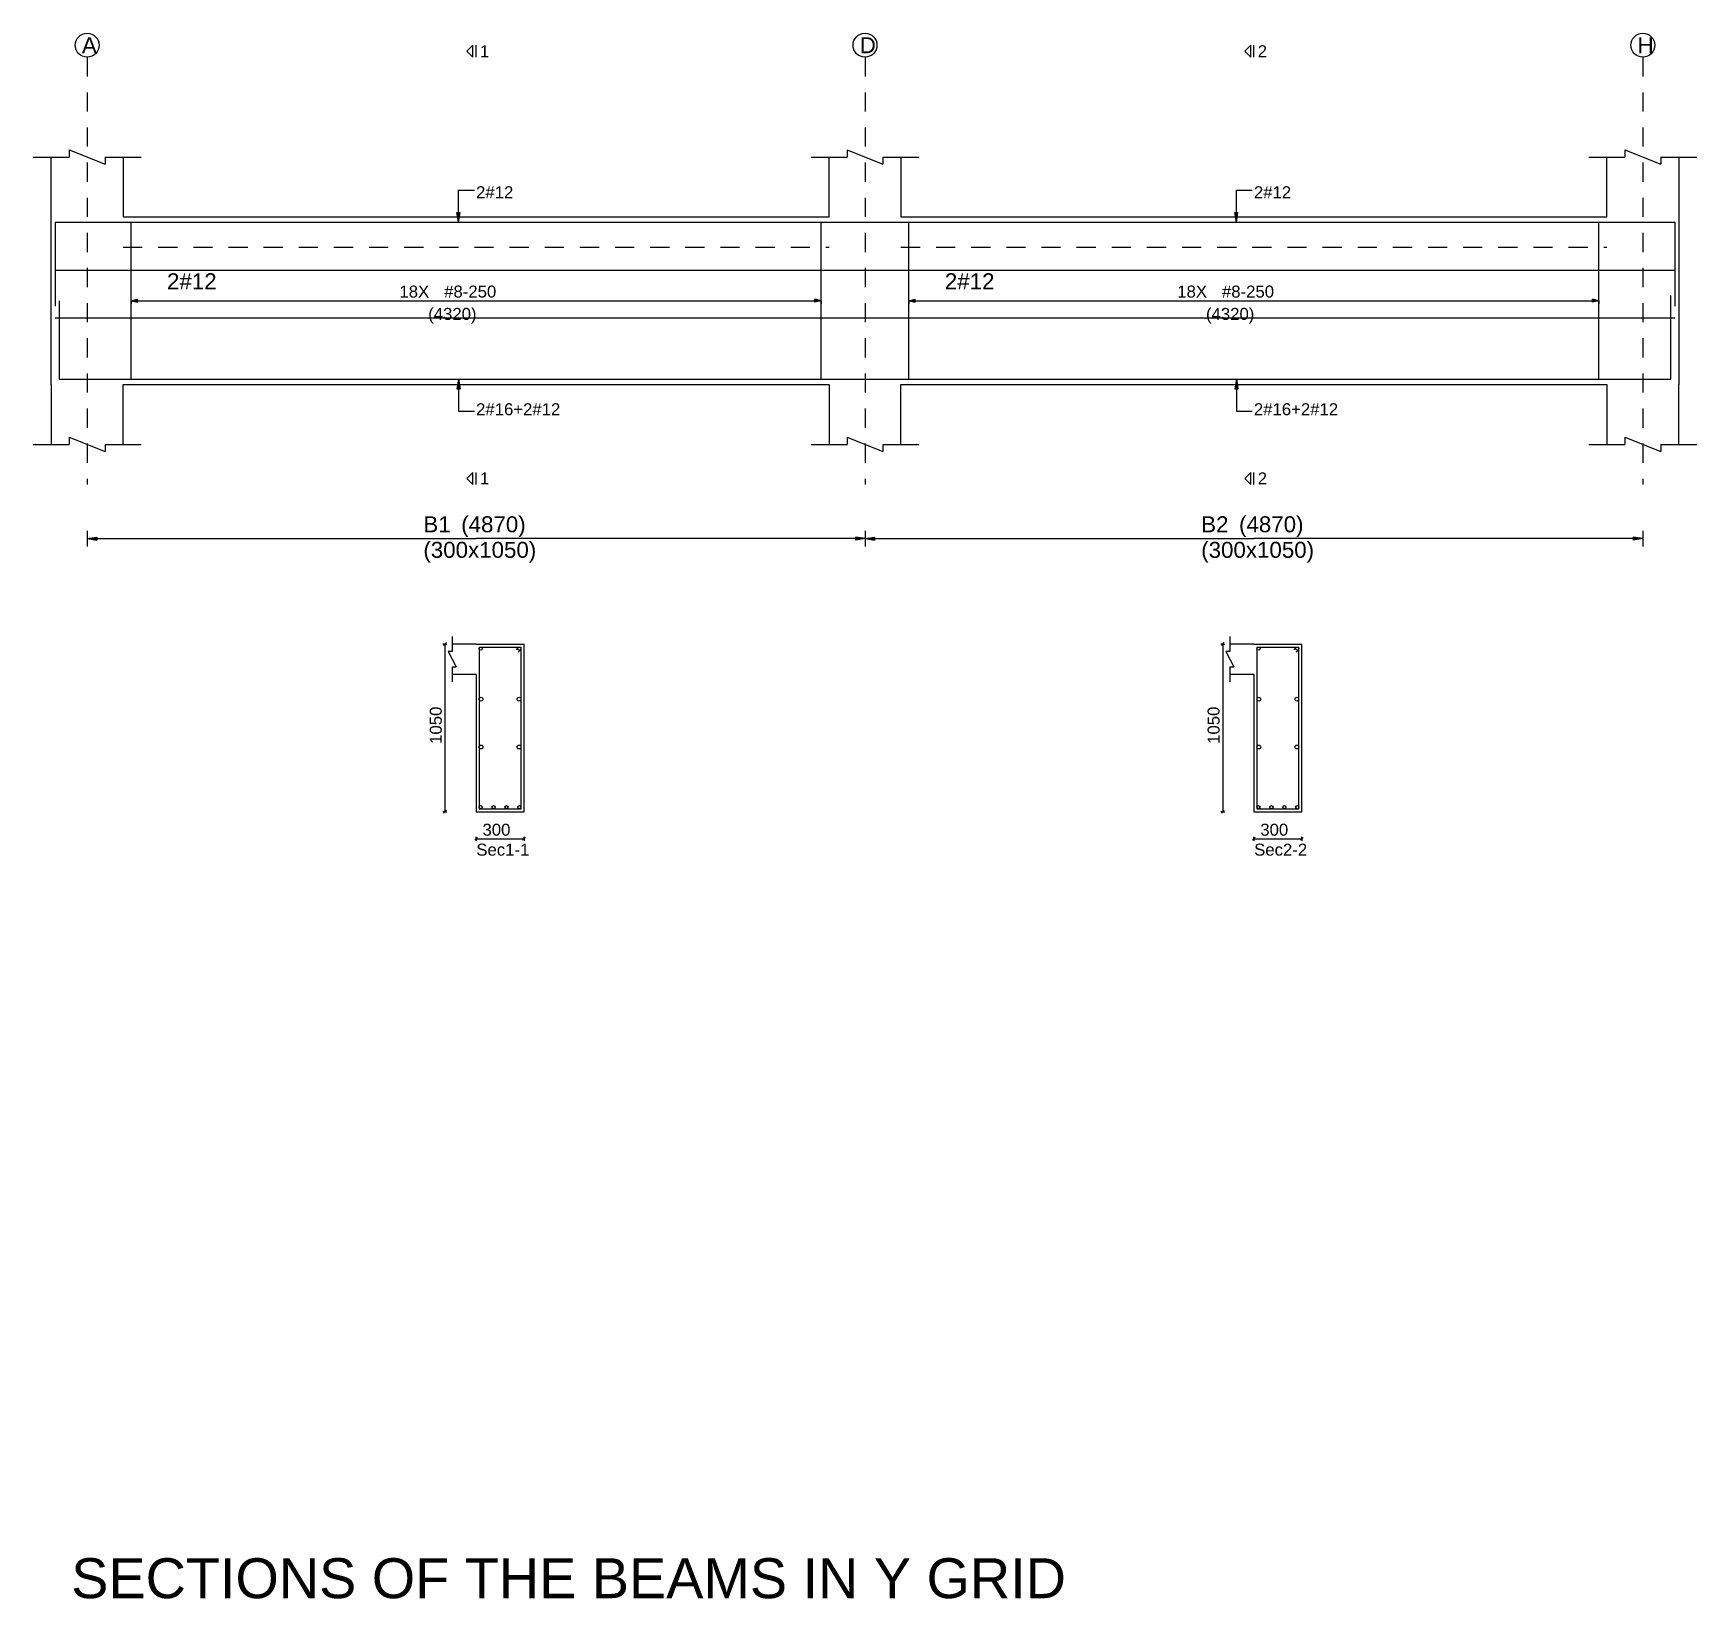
# Model space of a CAD drawing. Extents: x 0 to 98, y 3 to 248.
# Drawn here: x 0.66 to 11.08, y 64.4 to 74.2 of the extents above; entities that cross this region are included whole.
import ezdxf

# ---------------------------------------------------------------- set-up
doc = ezdxf.new("R2010")
doc.units = 0
doc.linetypes.add('ACAD_ISO02W100', pattern=[15, 12, -3])
for name, color, linetype in [('Axisline', 1, 'CONTINUOUS'), ('Axisline_Name', 2, 'CONTINUOUS'), ('Beam_bottombarlabeling', 2, 'CONTINUOUS'), ('Beam_Cross_Label', 4, 'CONTINUOUS'), ('Beam_CrossSection', 2, 'CONTINUOUS'), ('Beam_Dimensions_LS', 3, 'CONTINUOUS'), ('Beam_NameLS', 6, 'CONTINUOUS'), ('Beam_topbarsLabeling', 2, 'CONTINUOUS'), ('dim_all', 7, 'CONTINUOUS'), ('Longsection', 2, 'CONTINUOUS'), ('main_botbars', 4, 'CONTINUOUS'), ('main_topbars', 4, 'CONTINUOUS'), ('SectionLine', 4, 'CONTINUOUS'), ('Sidefacebar', 140, 'CONTINUOUS'), ('Slabline', 253, 'CONTINUOUS'), ('span_dim', 7, 'CONTINUOUS'), ('spanline', 7, 'CONTINUOUS'), ('Stirrup_bar', 1, 'CONTINUOUS'), ('Stirrup_Dia_Spacing', 2, 'CONTINUOUS'), ('Stirrup_Length', 7, 'CONTINUOUS'), ('Stirrup_Numbers', 2, 'CONTINUOUS'), ('title', 3, 'CONTINUOUS')]:
    doc.layers.add(name, color=color, linetype=linetype)
doc.styles.add('STRUDS_Arial', font='ARIAL.TTF', dxfattribs={"height": 0.04})

msp = doc.modelspace()

# ---------------------------------------------------------------- texts
at = {"layer": 'Axisline_Name', "style": 'STRUDS_Arial'}
for s, p in [('A', (0.967, 74.08)), ('D', (5.837, 74.08)), ('H', (10.707, 74.08))]:
    msp.add_text(s, height=0.1, dxfattribs=at).set_placement(p)
at = {"layer": 'Beam_bottombarlabeling', "style": 'STRUDS_Arial'}
for p in [(3.435, 71.813), (8.305, 71.813)]:
    msp.add_text('2#16+2#12', height=0.075, dxfattribs=at).set_placement(p)
at = {"layer": 'Beam_Cross_Label', "style": 'STRUDS_Arial'}
for s, p in [('Sec1-1', (3.4365, 69.055)), ('Sec2-2', (8.3065, 69.055))]:
    msp.add_text(s, height=0.075, dxfattribs=at).set_placement(p)
at = {"layer": 'Beam_Dimensions_LS', "style": 'STRUDS_Arial'}
for p in [(3.105, 70.92), (7.975, 70.92)]:
    msp.add_text('(300x1050)', height=0.1, dxfattribs=at).set_placement(p)
at = {"layer": 'Beam_NameLS', "style": 'STRUDS_Arial'}
for s, p in [('B1', (3.105, 71.08)), ('B2', (7.975, 71.08))]:
    msp.add_text(s, height=0.1, dxfattribs=at).set_placement(p)
at = {"layer": 'Beam_topbarsLabeling', "style": 'STRUDS_Arial'}
for p in [(3.435, 73.172), (8.305, 73.172)]:
    msp.add_text('2#12', height=0.075, dxfattribs=at).set_placement(p)
at = {"layer": 'dim_all', "style": 'STRUDS_Arial'}
for p in [(3.22, 69.755), (8.09, 69.755)]:
    msp.add_text('1050', height=0.075, rotation=90, dxfattribs=at).set_placement(p)
for p in [(3.475, 69.18), (8.345, 69.18)]:
    msp.add_text('300', height=0.075, dxfattribs=at).set_placement(p)
at = {"layer": 'SectionLine', "style": 'STRUDS_Arial'}
for s, p in [('1', (3.459, 74.055)), ('2', (8.329, 74.055)), ('1', (3.459, 71.38)), ('2', (8.329, 71.38))]:
    msp.add_text(s, height=0.075, dxfattribs=at).set_placement(p)
at = {"layer": 'Sidefacebar', "style": 'STRUDS_Arial'}
for p in [(1.5, 72.602), (6.37, 72.602)]:
    msp.add_text('2#12', height=0.1, dxfattribs=at).set_placement(p)
at = {"layer": 'span_dim', "style": 'STRUDS_Arial'}
for p in [(3.303, 71.08), (8.173, 71.08)]:
    msp.add_text(' (4870) ', height=0.1, dxfattribs=at).set_placement(p)
at = {"layer": 'Stirrup_Dia_Spacing', "style": 'STRUDS_Arial'}
for p in [(3.235, 72.55), (8.105, 72.55)]:
    msp.add_text('#8-250', height=0.075, dxfattribs=at).set_placement(p)
at = {"layer": 'Stirrup_Length', "style": 'STRUDS_Arial'}
for p in [(3.135, 72.41), (8.005, 72.41)]:
    msp.add_text('(4320)', height=0.075, dxfattribs=at).set_placement(p)
at = {"layer": 'Stirrup_Numbers', "style": 'STRUDS_Arial'}
for p in [(2.955, 72.55), (7.825, 72.55)]:
    msp.add_text('18X', height=0.075, dxfattribs=at).set_placement(p)
at = {"layer": 'title', "style": 'STRUDS_Arial'}
msp.add_text('SECTIONS OF THE BEAMS IN Y GRID', height=0.25, dxfattribs=at).set_placement((0.9, 64.405))

# ---------------------------------------------------------------- linework, layer by layer
at = {"layer": 'Axisline', "linetype": 'ACAD_ISO02W100', "ltscale": 0.01}
for p, q in [((1, 74.055), (1, 71.38)), ((5.87, 74.055), (5.87, 71.38)), ((10.74, 74.055), (10.74, 71.38))]:
    msp.add_line(p, q, dxfattribs=at)
at = {"layer": 'Axisline'}
for centre in [(1, 74.13), (5.87, 74.13), (10.74, 74.13)]:
    msp.add_circle(centre, 0.075, dxfattribs=at)
at = {"layer": 'Beam_bottombarlabeling'}
for p, q in [((3.325, 72.038), (3.315, 71.978)), ((3.315, 71.978), (3.335, 71.978)), ((3.325, 72.038), (3.325, 71.838)), ((3.325, 72.038), (3.335, 71.978)), ((8.195, 72.038), (8.185, 71.978)), ((8.185, 71.978), (8.205, 71.978)), ((8.195, 72.038), (8.195, 71.838)), ((8.195, 72.038), (8.205, 71.978)), ((3.325, 71.838), (3.425, 71.838)), ((8.195, 71.838), (8.295, 71.838))]:
    msp.add_line(p, q, dxfattribs=at)
for points in [[(3.325, 72.038), (3.315, 71.978), (3.325, 72.038), (3.335, 71.978)], [(8.195, 72.038), (8.185, 71.978), (8.195, 72.038), (8.205, 71.978)]]:
    msp.add_solid(points, dxfattribs=at)
at = {"layer": 'Beam_CrossSection'}
for p, q in [((3.285, 70.4275), (3.285, 70.3325)), ((8.155, 70.4275), (8.155, 70.3325)), ((3.285, 70.3325), (3.26, 70.3325)), ((3.26, 70.3325), (3.31, 70.2375)), ((3.435, 70.38), (3.285, 70.38)), ((3.435, 70.38), (3.735, 70.38)), ((3.435, 70.38), (3.435, 70.38)), ((3.735, 69.33), (3.735, 70.38)), ((3.735, 70.38), (3.735, 70.38)), ((8.155, 70.3325), (8.13, 70.3325)), ((8.13, 70.3325), (8.18, 70.2375)), ((8.305, 70.38), (8.155, 70.38)), ((8.305, 70.38), (8.605, 70.38)), ((8.305, 70.38), (8.305, 70.38)), ((8.605, 69.33), (8.605, 70.38)), ((8.605, 70.38), (8.605, 70.38)), ((3.285, 70.2375), (3.285, 70.1425)), ((3.285, 70.2375), (3.31, 70.2375)), ((8.155, 70.2375), (8.155, 70.1425)), ((8.155, 70.2375), (8.18, 70.2375)), ((3.435, 70.19), (3.285, 70.19)), ((3.435, 70.19), (3.435, 69.33)), ((8.305, 70.19), (8.155, 70.19)), ((8.305, 70.19), (8.305, 69.33)), ((3.435, 69.33), (3.735, 69.33)), ((8.305, 69.33), (8.605, 69.33))]:
    msp.add_line(p, q, dxfattribs=at)
at = {"layer": 'Beam_topbarsLabeling'}
for p, q in [((3.325, 73.022), (3.325, 73.222)), ((3.325, 73.222), (3.425, 73.222)), ((8.195, 73.022), (8.195, 73.222)), ((8.195, 73.222), (8.295, 73.222)), ((3.325, 73.022), (3.315, 73.082)), ((3.315, 73.082), (3.335, 73.082)), ((3.325, 73.022), (3.335, 73.082)), ((3.325, 73.082), (3.33, 73.082)), ((8.195, 73.022), (8.185, 73.082)), ((8.185, 73.082), (8.205, 73.082)), ((8.195, 73.022), (8.205, 73.082)), ((8.195, 73.082), (8.2, 73.082))]:
    msp.add_line(p, q, dxfattribs=at)
for points in [[(3.325, 73.022), (3.315, 73.082), (3.325, 73.022), (3.335, 73.082)], [(8.195, 73.022), (8.185, 73.082), (8.195, 73.022), (8.205, 73.082)]]:
    msp.add_solid(points, dxfattribs=at)
at = {"layer": 'dim_all'}
for p, q in [((3.24, 70.38), (3.2275, 70.38)), ((3.24, 70.38), (3.2312, 70.3712)), ((3.24, 70.38), (3.2488, 70.3888)), ((3.24, 70.38), (3.2525, 70.38)), ((3.24, 70.38), (3.24, 69.33)), ((8.11, 70.38), (8.0975, 70.38)), ((8.11, 70.38), (8.1012, 70.3712)), ((8.11, 70.38), (8.1188, 70.3888)), ((8.11, 70.38), (8.1225, 70.38)), ((8.11, 70.38), (8.11, 69.33)), ((3.24, 69.33), (3.2275, 69.33)), ((3.24, 69.33), (3.2312, 69.3212)), ((3.24, 69.33), (3.2488, 69.3388)), ((3.24, 69.33), (3.2525, 69.33)), ((8.11, 69.33), (8.0975, 69.33)), ((8.11, 69.33), (8.1012, 69.3212)), ((8.11, 69.33), (8.1188, 69.3388)), ((8.11, 69.33), (8.1225, 69.33)), ((3.435, 69.16), (3.4262, 69.1512)), ((3.435, 69.16), (3.435, 69.1725)), ((3.435, 69.16), (3.4438, 69.1688)), ((3.435, 69.16), (3.435, 69.1475)), ((3.435, 69.16), (3.735, 69.16)), ((3.735, 69.16), (3.7262, 69.1512)), ((3.735, 69.16), (3.735, 69.1725)), ((3.735, 69.16), (3.7438, 69.1688)), ((3.735, 69.16), (3.735, 69.1475)), ((8.305, 69.16), (8.2962, 69.1512)), ((8.305, 69.16), (8.305, 69.1725)), ((8.305, 69.16), (8.3138, 69.1688)), ((8.305, 69.16), (8.305, 69.1475)), ((8.305, 69.16), (8.605, 69.16)), ((8.605, 69.16), (8.5962, 69.1512)), ((8.605, 69.16), (8.605, 69.1725)), ((8.605, 69.16), (8.6138, 69.1688)), ((8.605, 69.16), (8.605, 69.1475))]:
    msp.add_line(p, q, dxfattribs=at)
at = {"layer": 'Longsection'}
for p, q in [((0.6625, 73.43), (0.775, 73.43)), ((0.6625, 73.43), (0.8875, 73.43)), ((0.775, 73.055), (0.775, 73.43)), ((0.8875, 73.475), (0.8875, 73.43)), ((0.8875, 73.475), (1.1125, 73.385)), ((1.1125, 73.43), (1.1125, 73.385)), ((1.1125, 73.43), (1.3375, 73.43)), ((1.225, 73.43), (1.225, 73.055)), ((5.5325, 73.43), (5.645, 73.43)), ((5.5325, 73.43), (5.7575, 73.43)), ((5.645, 73.055), (5.645, 73.43)), ((5.7575, 73.475), (5.7575, 73.43)), ((5.7575, 73.475), (5.9825, 73.385)), ((5.9825, 73.43), (5.9825, 73.385)), ((5.9825, 73.43), (6.2075, 73.43)), ((6.095, 73.43), (6.095, 73.055)), ((10.4025, 73.43), (10.515, 73.43)), ((10.4025, 73.43), (10.6275, 73.43)), ((10.515, 73.055), (10.515, 73.43)), ((10.6275, 73.475), (10.6275, 73.43)), ((10.6275, 73.475), (10.8525, 73.385)), ((10.8525, 73.43), (10.8525, 73.385)), ((10.8525, 73.43), (11.0775, 73.43)), ((10.965, 73.43), (10.965, 73.055)), ((0.775, 72.005), (0.775, 73.055)), ((1, 73.055), (1, 73.055)), ((1.225, 73.055), (5.645, 73.055)), ((6.095, 73.055), (10.515, 73.055)), ((10.965, 73.055), (10.965, 72.005)), ((0.775, 72.005), (0.775, 71.63)), ((1.225, 71.63), (1.225, 72.005)), ((1.225, 72.005), (5.645, 72.005)), ((5.645, 72.005), (5.645, 71.63)), ((6.095, 71.63), (6.095, 72.005)), ((6.095, 72.005), (10.515, 72.005)), ((10.515, 72.005), (10.515, 71.63)), ((10.965, 71.63), (10.965, 72.005)), ((0.8875, 71.675), (0.8875, 71.63)), ((0.8875, 71.675), (1.1125, 71.585)), ((5.7575, 71.675), (5.7575, 71.63)), ((5.7575, 71.675), (5.9825, 71.585)), ((10.6275, 71.675), (10.6275, 71.63)), ((10.6275, 71.675), (10.8525, 71.585)), ((0.6625, 71.63), (0.775, 71.63)), ((0.6625, 71.63), (0.8875, 71.63)), ((1.1125, 71.63), (1.1125, 71.585)), ((1.1125, 71.63), (1.3375, 71.63)), ((5.5325, 71.63), (5.645, 71.63)), ((5.5325, 71.63), (5.7575, 71.63)), ((5.9825, 71.63), (5.9825, 71.585)), ((5.9825, 71.63), (6.2075, 71.63)), ((10.4025, 71.63), (10.515, 71.63)), ((10.4025, 71.63), (10.6275, 71.63)), ((10.8525, 71.63), (10.8525, 71.585)), ((10.8525, 71.63), (11.0775, 71.63))]:
    msp.add_line(p, q, dxfattribs=at)
at = {"layer": 'main_botbars'}
for p, q in [((0.8, 73.022), (0.8, 72.497)), ((0.8, 73.022), (6.07, 73.022)), ((5.67, 73.022), (10.94, 73.022)), ((10.94, 73.022), (10.94, 72.497)), ((0.825, 72.53), (0.825, 72.038)), ((10.915, 72.038), (10.915, 72.563)), ((0.825, 72.038), (6.045, 72.038)), ((5.695, 72.038), (10.915, 72.038)), ((6.045, 72.038), (6.045, 72.038))]:
    msp.add_line(p, q, dxfattribs=at)
for centre in [(3.4638, 69.3587), (3.5446, 69.3587), (3.6254, 69.3587), (3.7062, 69.3587), (8.3338, 69.3587), (8.4146, 69.3587), (8.4954, 69.3587), (8.5762, 69.3587)]:
    msp.add_circle(centre, 0.01, dxfattribs=at)
at = {"layer": 'main_topbars'}
for centre in [(3.4638, 70.3512), (3.7062, 70.3512), (8.3338, 70.3512), (8.5762, 70.3512)]:
    msp.add_circle(centre, 0.01, dxfattribs=at)
at = {"layer": 'SectionLine'}
for p, q in [((3.415, 74.13), (3.3775, 74.0925)), ((3.415, 74.055), (3.3775, 74.0925)), ((3.415, 74.055), (3.415, 74.13)), ((3.435, 74.055), (3.435, 74.13)), ((8.285, 74.13), (8.2475, 74.0925)), ((8.285, 74.055), (8.2475, 74.0925)), ((8.285, 74.055), (8.285, 74.13)), ((8.305, 74.055), (8.305, 74.13)), ((3.415, 71.455), (3.3775, 71.4175)), ((3.415, 71.38), (3.415, 71.455)), ((3.435, 71.38), (3.435, 71.455)), ((8.285, 71.455), (8.2475, 71.4175)), ((8.285, 71.38), (8.285, 71.455)), ((8.305, 71.38), (8.305, 71.455)), ((3.415, 71.38), (3.3775, 71.4175)), ((8.285, 71.38), (8.2475, 71.4175))]:
    msp.add_line(p, q, dxfattribs=at)
at = {"layer": 'Sidefacebar'}
for p, q in [((0.8, 72.722), (6.07, 72.722)), ((5.67, 72.722), (10.94, 72.722)), ((0.8, 72.422), (6.07, 72.422)), ((5.67, 72.422), (10.94, 72.422))]:
    msp.add_line(p, q, dxfattribs=at)
for centre in [(3.466, 70.035), (3.704, 70.035), (8.336, 70.035), (8.574, 70.035), (3.466, 69.735), (3.704, 69.735), (8.336, 69.735), (8.574, 69.735)]:
    msp.add_circle(centre, 0.012, dxfattribs=at)
at = {"layer": 'Slabline', "linetype": 'ACAD_ISO02W100', "ltscale": 0.01}
for p, q in [((1.225, 72.865), (5.645, 72.865)), ((6.095, 72.865), (10.515, 72.865))]:
    msp.add_line(p, q, dxfattribs=at)
at = {"layer": 'spanline'}
for p, q in [((1, 71.09), (1, 70.99)), ((1, 71.04), (1.06, 71.05)), ((1, 71.04), (3.435, 71.04)), ((1, 71.04), (1.06, 71.03)), ((1.06, 71.05), (1.06, 71.03)), ((5.87, 71.04), (3.435, 71.04)), ((5.87, 71.04), (5.81, 71.05)), ((5.81, 71.05), (5.81, 71.03)), ((5.87, 71.04), (5.81, 71.03)), ((5.87, 71.09), (5.87, 70.99)), ((5.87, 71.09), (5.87, 70.99)), ((5.87, 71.04), (5.93, 71.05)), ((5.87, 71.04), (8.305, 71.04)), ((5.87, 71.04), (5.93, 71.03)), ((5.93, 71.05), (5.93, 71.03)), ((10.74, 71.04), (8.305, 71.04)), ((10.74, 71.04), (10.68, 71.05)), ((10.68, 71.05), (10.68, 71.03)), ((10.74, 71.04), (10.68, 71.03)), ((10.74, 71.09), (10.74, 70.99))]:
    msp.add_line(p, q, dxfattribs=at)
for points in [[(1, 71.04), (1.06, 71.05), (1, 71.04), (1.06, 71.03)], [(5.87, 71.04), (5.81, 71.05), (5.87, 71.04), (5.81, 71.03)], [(5.87, 71.04), (5.93, 71.05), (5.87, 71.04), (5.93, 71.03)], [(10.74, 71.04), (10.68, 71.05), (10.74, 71.04), (10.68, 71.03)]]:
    msp.add_solid(points, dxfattribs=at)
at = {"layer": 'Stirrup_bar'}
for p, q in [((1.275, 72.038), (1.275, 73.022)), ((5.595, 72.038), (5.595, 73.022)), ((6.145, 72.038), (6.145, 73.022)), ((10.465, 72.038), (10.465, 73.022)), ((3.4537, 70.3612), (3.4537, 69.3487)), ((3.4537, 70.3612), (3.7163, 70.3612)), ((3.6992, 70.3583), (3.685, 70.3442)), ((3.7133, 70.3442), (3.6992, 70.33)), ((3.7163, 69.3487), (3.7163, 70.3612)), ((8.3238, 70.3612), (8.3238, 69.3487)), ((8.3238, 70.3612), (8.5862, 70.3612)), ((8.5692, 70.3583), (8.555, 70.3442)), ((8.5833, 70.3442), (8.5692, 70.33)), ((8.5862, 69.3487), (8.5862, 70.3612)), ((3.4537, 69.3487), (3.7163, 69.3487)), ((8.3238, 69.3487), (8.5862, 69.3487))]:
    msp.add_line(p, q, dxfattribs=at)
at = {"layer": 'Stirrup_Length'}
for p, q in [((1.275, 72.53), (1.275, 72.55)), ((1.275, 72.53), (1.315, 72.54)), ((1.275, 72.53), (5.595, 72.53)), ((1.275, 72.53), (1.275, 72.51)), ((1.275, 72.53), (1.315, 72.52)), ((1.315, 72.52), (1.315, 72.54)), ((5.595, 72.53), (5.555, 72.54)), ((5.555, 72.52), (5.555, 72.54)), ((5.595, 72.53), (5.555, 72.52)), ((5.595, 72.53), (5.595, 72.55)), ((5.595, 72.53), (5.595, 72.51)), ((6.145, 72.53), (6.145, 72.55)), ((6.145, 72.53), (6.185, 72.54)), ((6.145, 72.53), (10.465, 72.53)), ((6.145, 72.53), (6.145, 72.51)), ((6.145, 72.53), (6.185, 72.52)), ((6.185, 72.52), (6.185, 72.54)), ((10.465, 72.53), (10.425, 72.54)), ((10.425, 72.52), (10.425, 72.54)), ((10.465, 72.53), (10.425, 72.52)), ((10.465, 72.53), (10.465, 72.55)), ((10.465, 72.53), (10.465, 72.51))]:
    msp.add_line(p, q, dxfattribs=at)
for points in [[(1.275, 72.53), (1.315, 72.54), (1.275, 72.53), (1.315, 72.52)], [(5.595, 72.53), (5.555, 72.54), (5.595, 72.53), (5.555, 72.52)], [(6.145, 72.53), (6.185, 72.54), (6.145, 72.53), (6.185, 72.52)], [(10.465, 72.53), (10.425, 72.54), (10.465, 72.53), (10.425, 72.52)]]:
    msp.add_solid(points, dxfattribs=at)

msp.set_redraw_order([(e.dxf.handle, doc.entitydb.next_handle()) for e in msp.query("TEXT MTEXT ATTDEF DIMENSION ARC_DIMENSION")])  # texts and dimensions are drawn at this point

doc.saveas('drawing.dxf')
